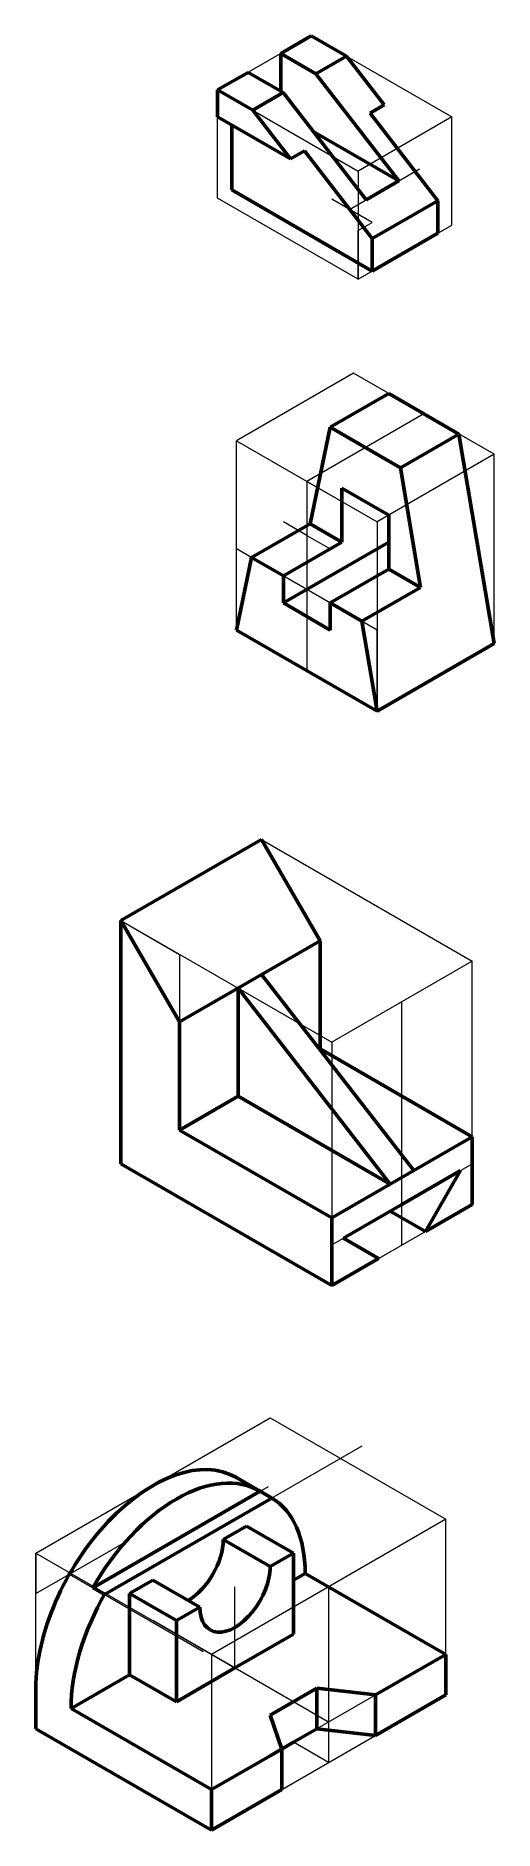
# Model space of a CAD drawing. Header units: millimetres. Extents: x 2048 to 5316, y 978 to 2109.
# Drawn here: x 2048 to 2217, y 1101 to 1765 of the extents above; entities that cross this region are included whole.
import ezdxf

# ---------------------------------------------------------------- set-up
doc = ezdxf.new("R2010")
doc.units = ezdxf.units.MM
for name, color, linetype, lineweight in [('Dark', 2, 'Continuous', 60), ('Dark2', 1, 'Continuous', 60), ('Light', 4, 'Continuous', 5), ('Medium', 6, 'Continuous', 20)]:
    doc.layers.add(name, color=color, linetype=linetype, lineweight=lineweight)

msp = doc.modelspace()

# ---------------------------------------------------------------- linework, layer by layer
at = {"layer": 'Dark'}
for p, q in [((2138.501, 1758.093), (2149.759, 1764.593)), ((2138.501, 1758.093), (2138.501, 1744.093)), ((2138.501, 1758.093), (2151.491, 1750.593)), ((2162.749, 1757.093), (2151.491, 1750.593)), ((2115.118, 1744.593), (2126.376, 1751.093)), ((2126.376, 1751.093), (2139.367, 1743.593)), ((2151.491, 1750.593), (2182.111, 1710.914)), ((2139.367, 1743.593), (2128.108, 1737.093)), ((2139.367, 1743.593), (2169.987, 1703.914)), ((2176.667, 1739.057), (2171.471, 1736.057)), ((2171.471, 1736.057), (2196.524, 1703.593)), ((2120.314, 1707.593), (2120.314, 1731.593)), ((2182.111, 1710.914), (2150.501, 1729.164)), ((2142.026, 1719.057), (2147.223, 1722.057)), ((2147.223, 1722.057), (2172.276, 1689.593)), ((2120.314, 1707.593), (2172.276, 1677.593)), ((2169.987, 1703.914), (2182.111, 1710.914)), ((2172.276, 1689.593), (2196.524, 1703.593)), ((2196.524, 1691.593), (2196.524, 1703.593)), ((2172.276, 1677.593), (2196.524, 1691.593)), ((2172.276, 1677.593), (2172.276, 1689.593)), ((2178.384, 1632.284), (2156.733, 1619.784)), ((2204.365, 1617.284), (2178.384, 1632.284)), ((2156.733, 1619.784), (2149.31, 1584.069)), ((2156.733, 1619.784), (2182.714, 1604.784)), ((2182.714, 1604.784), (2204.365, 1617.284)), ((2204.365, 1617.284), (2217.355, 1539.784)), ((2182.714, 1604.784), (2190.137, 1560.498)), ((2161.063, 1597.284), (2161.063, 1577.284)), ((2161.063, 1597.284), (2178.384, 1587.284)), ((2178.384, 1587.284), (2178.384, 1567.284)), ((2127.66, 1571.569), (2149.31, 1584.069)), ((2161.063, 1577.284), (2149.31, 1584.069)), ((2139.413, 1564.784), (2161.063, 1577.284)), ((2139.413, 1554.784), (2178.384, 1577.284)), ((2127.66, 1571.569), (2122.092, 1544.784)), ((2127.66, 1571.569), (2139.413, 1564.784)), ((2156.733, 1554.784), (2178.384, 1567.284)), ((2190.137, 1560.498), (2178.384, 1567.284)), ((2139.413, 1564.784), (2139.413, 1554.784)), ((2190.137, 1560.498), (2168.487, 1547.998)), ((2156.733, 1544.784), (2139.413, 1554.784)), ((2156.733, 1554.784), (2156.733, 1544.784)), ((2168.487, 1547.998), (2156.733, 1554.784)), ((2168.487, 1547.998), (2174.054, 1514.784)), ((2174.054, 1514.784), (2122.092, 1544.784)), ((2217.355, 1539.784), (2174.054, 1514.784)), ((2079.366, 1437.28), (2131.328, 1467.28)), ((2152.979, 1429.78), (2131.328, 1467.28)), ((2079.366, 1347.28), (2079.366, 1437.28)), ((2101.017, 1399.78), (2079.366, 1437.28)), ((2101.017, 1399.78), (2152.979, 1429.78)), ((2152.979, 1389.78), (2152.979, 1429.78)), ((2101.017, 1359.78), (2101.017, 1399.78)), ((2209.27, 1357.28), (2152.979, 1389.78)), ((2101.017, 1359.78), (2122.668, 1372.28)), ((2157.309, 1327.28), (2101.017, 1359.78)), ((2157.309, 1327.28), (2209.27, 1357.28)), ((2209.27, 1332.28), (2209.27, 1357.28)), ((2079.366, 1347.28), (2157.309, 1302.28)), ((2183.29, 1332.28), (2204.94, 1344.78)), ((2191.95, 1322.28), (2204.94, 1344.78)), ((2183.29, 1332.28), (2161.639, 1319.78)), ((2191.95, 1322.28), (2178.959, 1329.78)), ((2209.27, 1332.28), (2191.95, 1322.28)), ((2157.309, 1302.28), (2157.309, 1327.28)), ((2161.639, 1319.78), (2174.629, 1312.28)), ((2157.309, 1302.28), (2174.629, 1312.28)), ((2121.828, 1231.306), (2130.488, 1226.306)), ((2068.946, 1190.42), (2130.793, 1226.127)), ((2073.276, 1187.92), (2135.123, 1223.627)), ((2130.793, 1226.127), (2135.123, 1223.627)), ((2117.19, 1208.273), (2125.85, 1213.273)), ((2134.511, 1198.273), (2117.19, 1208.273)), ((2125.85, 1213.273), (2143.171, 1203.273)), ((2143.171, 1203.273), (2134.511, 1198.273)), ((2143.171, 1173.273), (2143.171, 1203.273)), ((2143.171, 1193.273), (2147.501, 1195.773)), ((2147.501, 1195.773), (2199.463, 1165.773)), ((2068.946, 1190.42), (2073.276, 1187.92)), ((2091.209, 1193.273), (2082.549, 1188.273)), ((2099.87, 1178.273), (2082.549, 1188.273)), ((2082.549, 1188.273), (2082.549, 1158.273)), ((2108.53, 1183.273), (2091.209, 1193.273)), ((2099.87, 1178.273), (2108.53, 1183.273)), ((2099.87, 1148.273), (2099.87, 1178.273)), ((2121.52, 1160.773), (2143.171, 1173.273)), ((2173.482, 1150.773), (2199.463, 1165.773)), ((2199.463, 1150.773), (2199.463, 1165.773)), ((2060.898, 1145.773), (2082.549, 1158.273)), ((2099.87, 1148.273), (2082.549, 1158.273)), ((2121.52, 1160.773), (2099.87, 1148.273)), ((2047.908, 1138.273), (2047.908, 1153.273)), ((2134.511, 1143.273), (2151.831, 1153.273)), ((2151.831, 1138.273), (2151.831, 1153.273)), ((2151.831, 1153.273), (2173.482, 1150.773)), ((2199.463, 1150.773), (2173.482, 1135.773)), ((2173.482, 1135.773), (2173.482, 1150.773)), ((2112.86, 1115.773), (2060.898, 1145.773)), ((2138.841, 1130.773), (2134.511, 1143.273)), ((2112.86, 1100.773), (2047.908, 1138.273)), ((2143.171, 1133.273), (2151.831, 1138.273)), ((2151.831, 1138.273), (2173.482, 1135.773)), ((2112.86, 1115.773), (2138.841, 1130.773)), ((2143.171, 1133.273), (2134.511, 1128.273)), ((2138.841, 1115.773), (2138.841, 1130.773)), ((2112.86, 1100.773), (2138.841, 1115.773)), ((2112.86, 1100.773), (2112.86, 1115.773))]:
    msp.add_line(p, q, dxfattribs=at)
for centre, major_axis, start_param, end_param in [((2091.209, 1178.273), (-30.619, -53.033), 3.1415927, 5.4977871), ((2099.87, 1173.273), (-30.619, -53.033), 3.131592, 4.7223896), ((2104.2, 1170.773), (-30.619, -53.033), 2.3561945, 3.131592), ((2104.2, 1200.773), (-9.186, -15.91), 7.0685835, 8.6393798), ((2121.52, 1190.773), (-9.186, -15.91), 5.4977871, 8.6393798), ((2104.2, 1170.773), (-30.619, -53.033), 4.712389, 5.4977871)]:
    msp.add_ellipse(centre, major_axis=major_axis, ratio=0.5773503, start_param=start_param, end_param=end_param, dxfattribs=at)
at = {"layer": 'Dark2'}
for p, q in [((2149.759, 1764.593), (2162.749, 1757.093)), ((2162.749, 1757.093), (2176.667, 1739.057)), ((2115.118, 1744.593), (2115.118, 1734.593)), ((2115.118, 1744.593), (2128.108, 1737.093)), ((2115.118, 1734.593), (2142.026, 1719.057)), ((2128.108, 1737.093), (2142.026, 1719.057)), ((2131.328, 1417.28), (2187.62, 1344.78)), ((2122.668, 1412.28), (2178.959, 1339.78)), ((2122.668, 1372.28), (2122.668, 1412.28)), ((2178.959, 1339.78), (2122.668, 1372.28))]:
    msp.add_line(p, q, dxfattribs=at)
at = {"layer": 'Light'}
for p, q in [((2115.118, 1744.593), (2149.759, 1764.593)), ((2149.759, 1764.593), (2201.72, 1734.593)), ((2115.118, 1704.593), (2115.118, 1744.593)), ((2115.118, 1744.593), (2167.079, 1714.593)), ((2201.72, 1734.593), (2167.079, 1714.593)), ((2201.72, 1694.593), (2201.72, 1734.593)), ((2167.079, 1714.593), (2167.079, 1674.593)), ((2167.079, 1674.593), (2115.118, 1704.593)), ((2167.079, 1674.593), (2201.72, 1694.593)), ((2165.394, 1639.784), (2122.092, 1614.784)), ((2217.355, 1609.784), (2165.394, 1639.784)), ((2122.092, 1544.784), (2122.092, 1614.784)), ((2122.092, 1614.784), (2174.054, 1584.784)), ((2217.355, 1609.784), (2174.054, 1584.784)), ((2217.355, 1539.784), (2217.355, 1609.784)), ((2174.054, 1584.784), (2174.054, 1514.784)), ((2174.054, 1514.784), (2122.092, 1544.784)), ((2174.054, 1514.784), (2217.355, 1539.784)), ((2079.366, 1437.28), (2131.328, 1467.28)), ((2131.328, 1467.28), (2209.27, 1422.28)), ((2079.366, 1347.28), (2079.366, 1437.28)), ((2079.366, 1437.28), (2157.309, 1392.28)), ((2209.27, 1422.28), (2157.309, 1392.28)), ((2209.27, 1332.28), (2209.27, 1422.28)), ((2157.309, 1392.28), (2157.309, 1302.28)), ((2157.309, 1302.28), (2079.366, 1347.28)), ((2157.309, 1317.28), (2209.27, 1347.28)), ((2157.309, 1302.28), (2209.27, 1332.28)), ((2047.908, 1203.273), (2134.511, 1253.273)), ((2134.511, 1253.273), (2199.463, 1215.773)), ((2199.463, 1215.773), (2112.86, 1165.773)), ((2199.463, 1150.773), (2199.463, 1215.773)), ((2047.908, 1138.273), (2047.908, 1203.273)), ((2047.908, 1203.273), (2112.86, 1165.773)), ((2112.86, 1165.773), (2112.86, 1100.773)), ((2112.86, 1100.773), (2199.463, 1150.773)), ((2112.86, 1100.773), (2047.908, 1138.273))]:
    msp.add_line(p, q, dxfattribs=at)
at = {"layer": 'Medium'}
for p, q in [((2163.925, 1700.414), (2189.823, 1715.367)), ((2172.276, 1695.593), (2157.325, 1704.224)), ((2167.079, 1692.593), (2172.276, 1695.593)), ((2167.079, 1686.593), (2167.079, 1692.593)), ((2167.079, 1674.593), (2167.079, 1686.593)), ((2191.374, 1624.784), (2148.073, 1599.784)), ((2148.073, 1599.784), (2135.083, 1607.284)), ((2148.073, 1599.784), (2161.063, 1592.284)), ((2148.073, 1599.784), (2148.073, 1529.784)), ((2148.073, 1599.784), (2148.073, 1579.784)), ((2148.073, 1579.784), (2139.413, 1584.784)), ((2174.054, 1544.784), (2122.092, 1574.784)), ((2148.073, 1579.784), (2156.733, 1574.784)), ((2148.073, 1579.784), (2148.073, 1549.784)), ((2168.487, 1547.998), (2190.137, 1560.498)), ((2148.073, 1549.784), (2139.413, 1554.784)), ((2148.073, 1549.784), (2156.733, 1544.784)), ((2174.054, 1514.784), (2174.054, 1544.784)), ((2079.366, 1437.28), (2101.017, 1424.78)), ((2101.017, 1424.78), (2101.017, 1399.78)), ((2183.29, 1317.28), (2183.29, 1407.28)), ((2073.276, 1187.92), (2168.539, 1242.92)), ((2068.946, 1190.42), (2133.898, 1227.92)), ((2047.908, 1188.273), (2081.505, 1207.67)), ((2047.908, 1203.273), (2047.908, 1188.273)), ((2060.286, 1195.42), (2109.718, 1166.88)), ((2121.52, 1160.773), (2121.52, 1190.773)), ((2156.161, 1190.773), (2156.161, 1125.773)), ((2156.161, 1140.773), (2091.209, 1178.273)), ((2104.2, 1170.773), (2121.52, 1160.773)), ((2199.463, 1165.773), (2112.86, 1115.773)), ((2156.161, 1125.773), (2143.171, 1133.273))]:
    msp.add_line(p, q, dxfattribs=at)

doc.saveas('drawing.dxf')
